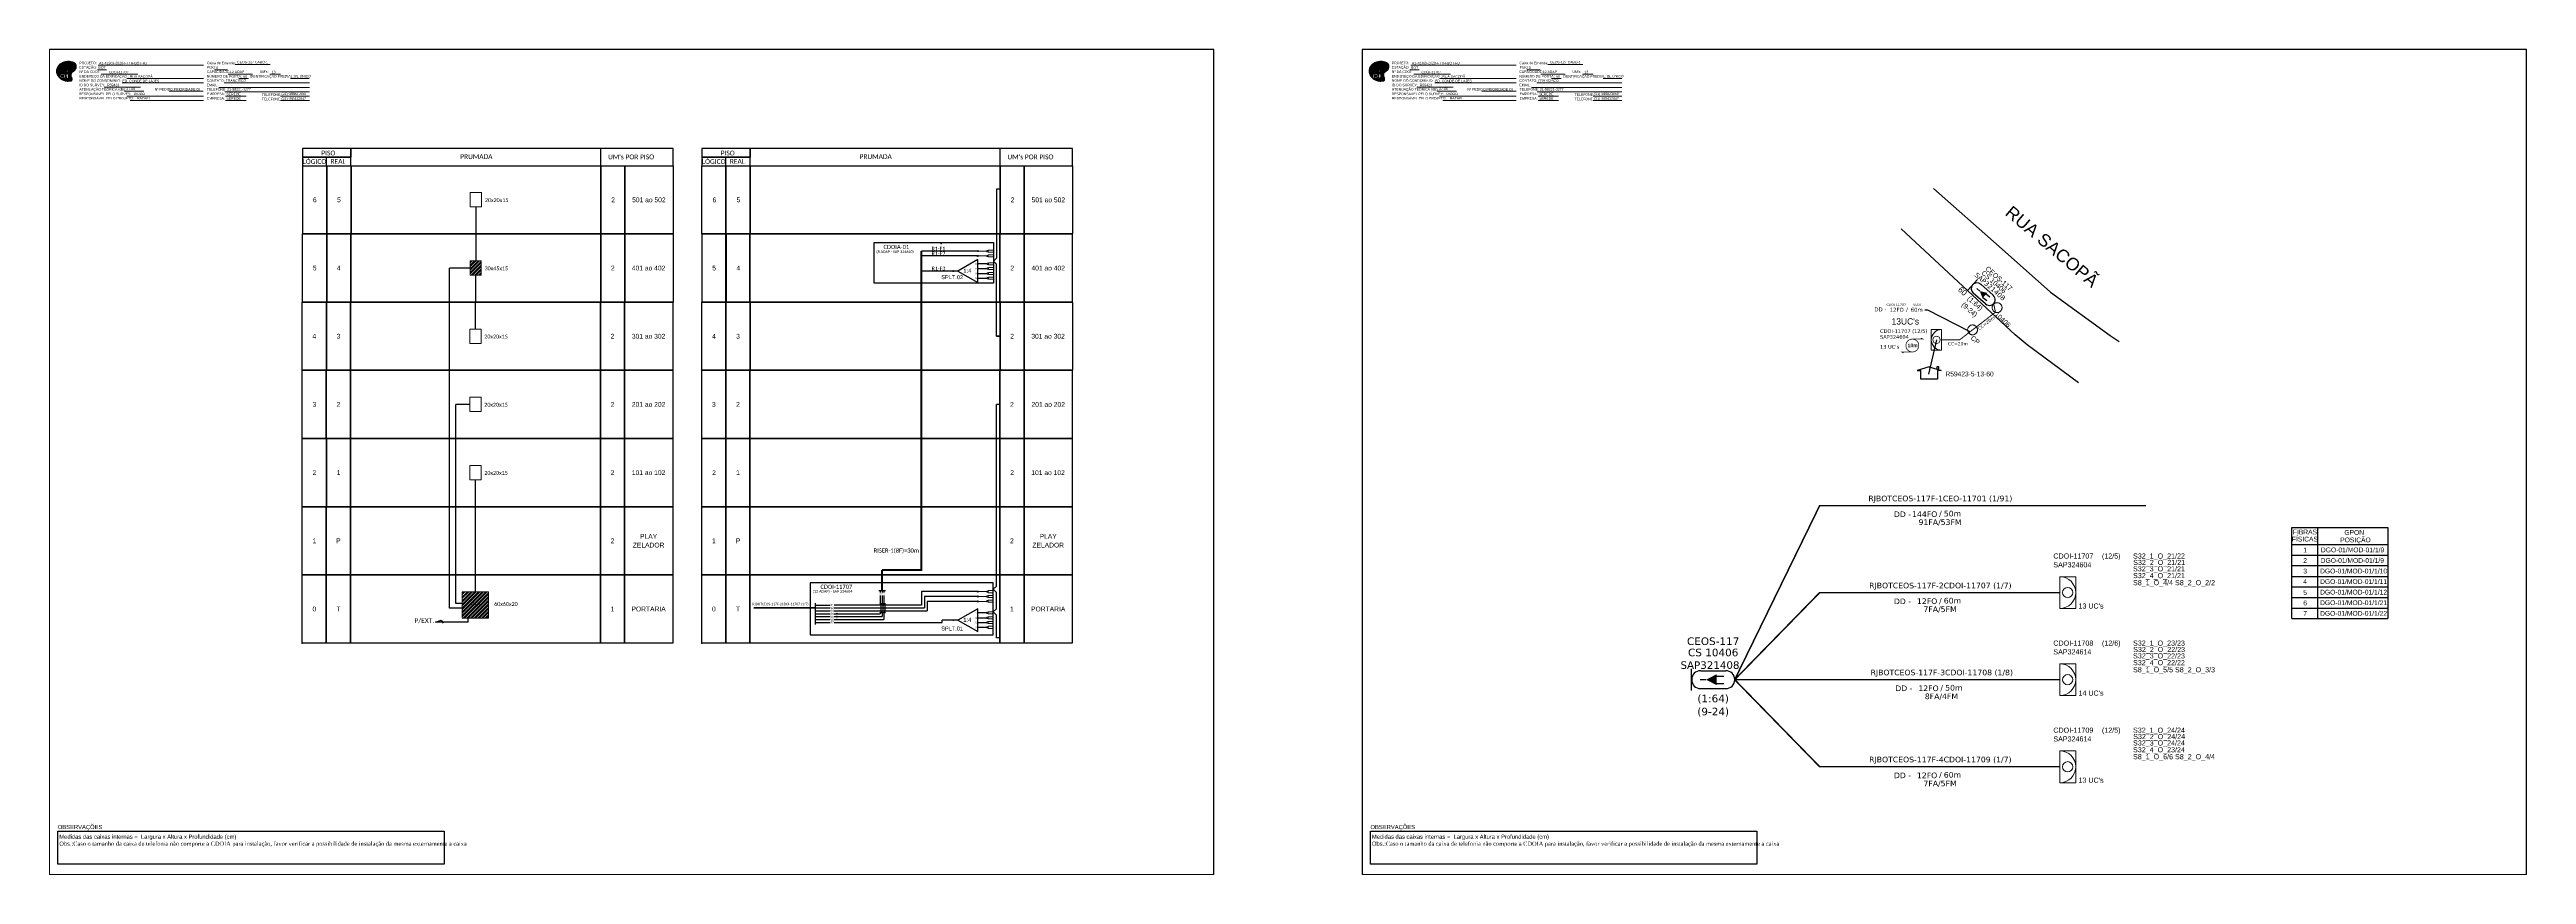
# Paper-space layout 'CDOI-11707' of a CAD drawing. Header units: inches. Extents: x -5.3 to 15, y 0.6 to 7.4.
# The model-space entities are those that its viewports show. They can reach past a viewport. Long polylines and large blocks are cut down to what shows.
import ezdxf
from ezdxf.enums import TextEntityAlignment as Align

# ---------------------------------------------------------------- set-up
doc = ezdxf.new("R2010")
doc.units = ezdxf.units.IN
doc.header["$MEASUREMENT"] = 0
doc.linetypes.add('PHANTOM2', pattern=[1.25, 0.625, -0.125, 0.125, -0.125, 0.125, -0.125])
for name, color, linetype in [('10.0-Cartográfico', 252, 'Continuous'), ('10.2-Nº Policía', 2, 'Continuous'), ('20.4-CEOS', 1, 'Continuous'), ('20.5-CABO EM DUTO', 1, 'Continuous'), ('20.8-Folga', 1, 'Continuous'), ('label_cabos', 7, 'Continuous'), ('Legenda', 1, 'Continuous'), ('SURVEYS', 7, 'Continuous'), ('SURVEYS_LEGENDAS', 7, 'Continuous')]:
    doc.layers.add(name, color=color, linetype=linetype)
for name, color, linetype, lineweight in [('10.1-Caixas Subterrâneas', 5, 'Continuous', 0), ("20.0-LEGENDA DOS CDO'S", 1, 'Continuous', 0), ('20.1-CDO_INTERIOR', 1, 'Continuous', 0), ('40.1-ETIQUETAS', 1, 'Continuous', 20)]:
    doc.layers.add(name, color=color, linetype=linetype, lineweight=lineweight)
doc.layers.add('EXTRA', color=50, linetype='Continuous', plot=False)
doc.layers.add("Número de UC's", color=130, linetype='Continuous', plot=False)
doc.styles.add('ARIAL', font='arial.ttf')
doc.styles.add('siredit', font='verdana.ttf')
doc.styles.add('Style-font000', font='font000.shx')
doc.styles.add('WMF-Calibri0', font='CALIBRI.TTF')
doc.dimstyles.new('CC', dxfattribs={"dimtxt": 1, "dimasz": 2, "dimexe": 0.18, "dimexo": 0.0625, "dimgap": 0.09, "dimtad": 0, "dimdec": 0, "dimrnd": 1, "dimzin": 0, "dimdsep": 46, "dimtxsty": 'siredit', "dimblk": 'NONE', "dimcen": 0, "dimse1": 1, "dimse2": 1, "dimsd1": 1, "dimsd2": 1, "dimclrt": 7, "dimadec": 0, "dimazin": 0, "dimtfac": 1, "dimtdec": 0, "dimtofl": 0, "dimtmove": 0, "dimatfit": 3, "dimfxl": 0, "dimtolj": 1, "dimtzin": 0, "dimarcsym": 0})

# ---------------------------------------------------------------- blocks, each defined once
blk = doc.blocks.new('A$C415C251F')
at = {"color": 3}
blk.add_point((0, 0), dxfattribs=at)
blk = doc.blocks.new('LEG_CDOIA8_C-SPLT_DIR')
at = {"color": 3}
blk.add_blockref('A$C415C251F', (0, 0), dxfattribs=at)
at = {"color": 1, "style": 'WMF-Calibri0', "flags": 4}
blk.add_attdef('CDO', (-26.8, -2.6), '', height=2, dxfattribs=at)
blk.add_attdef('MODELO', text='', height=1.5, dxfattribs=at).set_placement((-22.2, -4.5), align=Align.CENTER)
at = {"style": 'ARIAL', "flags": 4}
blk.add_attdef('SPLITAGEM', text='', height=1.5, dxfattribs=at).set_placement((-18.4, -12.6), align=Align.CENTER)
blk = doc.blocks.new('SPLT_1-4_SC-APC')
at = {"color": 1, "linetype": 'Continuous', "ltscale": 2.5}
for points in [[(-17, -7), (-19.3, -7)], [(-7.4, -1.5), (-17, -7), (-7.4, -12.4), (-7.4, -1.5)]]:
    blk.add_lwpolyline(points, dxfattribs=at)
at = {"color": 3, "linetype": 'Continuous', "ltscale": 2.5}
for points in [[(-3, -3.5), (-7.4, -3.5)], [(-7.4, -5.8), (-3, -5.8)], [(-7.4, -8.1), (-3, -8.1)], [(-7.4, -10.4), (-3, -10.4)]]:
    blk.add_lwpolyline(points, dxfattribs=at)
at = {"color": 3, "lineweight": 0}
for points in [[(-3, -3.2), (-2.4, -3.2), (-2.4, -3.8), (-3, -3.8)], [(-3, -5.5), (-2.4, -5.5), (-2.4, -6.1), (-3, -6.1)], [(-3, -7.8), (-2.4, -7.8), (-2.4, -8.4), (-3, -8.4)], [(-3, -10.1), (-2.4, -10.1), (-2.4, -10.7), (-3, -10.7)]]:
    blk.add_lwpolyline(points, close=True, dxfattribs=at)
for points in [[(-2.4, -3), (-2.4, -4)], [(-2.4, -3), (0, -3)], [(-2.4, -4), (0, -4)], [(-2.4, -5.3), (-2.4, -6.3)], [(-2.4, -5.3), (0, -5.3)], [(-2.4, -6.3), (0, -6.3)], [(-2.4, -7.6), (-2.4, -8.6)], [(-2.4, -7.6), (0, -7.6)], [(-2.4, -8.6), (0, -8.6)], [(-2.4, -9.9), (-2.4, -10.9)], [(-2.4, -9.9), (0, -9.9)], [(-2.4, -10.9), (0, -10.9)]]:
    blk.add_lwpolyline(points, dxfattribs=at)
at = {"color": 1, "style": 'ARIAL'}
for s, height, p in [('1:4', 2, (-14.4, -7.8)), ('S1', 0.75, (-8.7, -3.9)), ('S2', 0.75, (-8.7, -6.2)), ('S3', 0.75, (-8.7, -8.5)), ('S4', 0.75, (-8.7, -10.8))]:
    blk.add_text(s, height=height, dxfattribs=at).set_placement(p)
blk = doc.blocks.new('MHMZ')
at = {"linetype": 'PHANTOM2'}
blk.add_circle((0, 0), 0.0000101, dxfattribs=at)
blk = doc.blocks.new('CDO_INTERIOR1')
at = {"layer": '20.1-CDO_INTERIOR'}
for p, q in [((0, 0.167), (0, -0.167)), ((0.167, 0.167), (0, 0.167)), ((0, -0.167), (0.167, -0.167))]:
    blk.add_line(p, q, dxfattribs=at)
blk.add_lwpolyline([(0.167, 0.167), (0.167, -0.167)], dxfattribs=at)
blk.add_circle((0.084, 0), 0.0577, dxfattribs=at)
blk.add_arc((0.167, 0), 0.167, 89.9724, 269.9724, dxfattribs=at)
at = {"layer": '20.1-CDO_INTERIOR', "style": 'siredit'}
for tag, p in [('TIPO_CDO', (-0.788, 0.048)), ('CDO', (-0.788, 0.141)), ('Nº_UCs', (-0.788, -0.112))]:
    blk.add_attdef(tag, text='', height=0.0591, rotation=359.9724, dxfattribs=at).set_placement(p, align=Align.MIDDLE_LEFT)
at = {"layer": '20.1-CDO_INTERIOR', "style": 'siredit', "flags": 1}
for tag, height, p in [('ID', 0.0591, (-0.012, 0.287)), ('COORX', 0.0394, (0, 0)), ('COORY', 0.0394, (0, 0))]:
    blk.add_attdef(tag, text='', height=height, rotation=359.9724, dxfattribs=at).set_placement(p, align=Align.MIDDLE_LEFT)
blk = doc.blocks.new('A$C01EB38BF')
at = {"layer": '20.8-Folga', "color": 1, "const_width": 0.137}
for points in [[(2.23, 0.28), (0.03, 0.28), (0.47, 0.06)], [(2.23, 2.92), (4.42, 2.92), (3.98, 3.13)]]:
    blk.add_lwpolyline(points, dxfattribs=at)
at = {"layer": '20.8-Folga', "color": 1, "const_width": 0.146}
blk.add_lwpolyline([(2.23, 2.92, 1.000012), (2.23, 0.28, 0.999978)], format="xyb", close=True, dxfattribs=at)
at = {"layer": '20.5-CABO EM DUTO', "insert": (1.26, 1.99), "char_height": 0.75, "width": 12.9949, "attachment_point": 1}
blk.add_mtext('{\\fArial|b1|i0|c0|p34;10m}', dxfattribs=at)
blk = doc.blocks.new('_None')
blk = doc.blocks.new('A$C7D571CCD')
at = {"layer": 'EXTRA', "style": 'siredit'}
for tag, p in [('ID', (6.68, 1.72)), ('XX', (11.11, 1.72))]:
    blk.add_attdef(tag, text='', height=0.48, rotation=359.69, dxfattribs=at).set_placement(p, align=Align.MIDDLE_CENTER)
at = {"layer": 'Legenda', "color": 7, "style": 'siredit'}
for tag, p in [('TIPO_CABO', (3.39, 0.74)), ('CABO', (6.76, 0.7)), ('/', (8.88, 0.7)), ('METROS', (12.11, 0.7))]:
    blk.add_attdef(tag, text='', height=0.8, rotation=359.69, dxfattribs=at).set_placement(p, align=Align.MIDDLE_CENTER)
blk = doc.blocks.new('LVLV')
for p, q in [((0, 0.0000254), (-0.0000251, 0.000018)), ((-0.0000251, 0.000018), (-0.0000173, 0.000018)), ((-0.0000172, 0), (-0.0000172, 0.0000179)), ((0.0000172, 0), (-0.0000172, 0)), ((0, 0.0000254), (0.0000251, 0.000018)), ((0.0000169, 0.0000264), (0.0000195, 0.0000264)), ((0.0000169, 0.0000205), (0.0000169, 0.0000264)), ((0.0000251, 0.000018), (0.0000172, 0.000018)), ((0.0000172, 0.000018), (0.0000172, 0)), ((0.0000195, 0.0000264), (0.0000195, 0.0000198))]:
    blk.add_line(p, q)
blk = doc.blocks.new('OI')
h = blk.add_hatch(color=40)
edge = h.paths.add_edge_path()
edge.add_spline(control_points=[(4.4, -0.7), (3.9, -1), (3.3, -1.5), (2.8, -2.6), (2.9, -3.5), (3.1, -4.3), (3.3, -4.9), (3.4, -5.4), (3.4, -5.9), (3.2, -6.4), (2.5, -6.6), (1.7, -6.6), (0.6, -6.7), (-0.6, -6.4), (-1.6, -6.1), (-2.8, -5.6), (-3.9, -4.8), (-4.9, -3.7), (-5.3, -2.6), (-5.6, -1.9), (-5.8, -1), (-5.7, 0.5), (-5.1, 2), (-4.1, 3), (-3.3, 3.6), (-2.4, 4.2), (-1.4, 4.4), (-0.6, 4.7), (0.8, 4.9), (2.2, 5), (3.8, 4.6), (4.7, 4.2), (5.4, 3.7), (5.8, 3), (6, 2.2), (6, 1.5), (5.7, 0.6), (5.3, 0.1), (4.9, -0.4), (4.5, -0.6), (4.4, -0.7)], knot_values=[0, 0, 0, 0, 1.60434, 2.417191, 3.427595, 4.282808, 4.776746, 5.304182, 5.888771, 6.258406, 6.858137, 7.79129, 8.986195, 10.124242, 11.187857, 12.242908, 13.953784, 15.414161, 16.515391, 17.349188, 17.675853, 19.552021, 21.515531, 22.568638, 23.63245, 24.621084, 25.782718, 26.745347, 27.142653, 29.870543, 31.004649, 31.921532, 32.709589, 33.801391, 34.042471, 35.192333, 35.971461, 36.628871, 37.254359, 37.836911, 37.836911, 37.836911, 37.836911], degree=3, periodic=0)
h.paths.add_polyline_path([(1.1, -0.9, -1), (0, -0.9, -1)], flags=16)
edge = h.paths.add_edge_path(flags=16)
edge.add_ellipse((0.6, -3.6), major_axis=(-0.02, 1.71), ratio=0.361305, start_angle=0, end_angle=360)
h.paths.add_polyline_path([(-0.4, -3.6, -1), (-3.8, -3.6, -1)], flags=16)
edge = h.paths.add_edge_path(flags=0)
edge.add_ellipse((-2.1, -3.6), major_axis=(0, 0.885), ratio=0.758294, start_angle=0, end_angle=360)
at = {"color": 40}
for centre, radius in [((-2.1, -3.6), 1.72), ((0.5, -0.9), 0.587)]:
    blk.add_circle(centre, radius, dxfattribs=at)
blk.add_ellipse((-2.1, -3.6), major_axis=(0, 0.885), ratio=0.758294, start_param=-3.141592653589792, end_param=3.141592653589792, dxfattribs=at)
blk.add_ellipse((0.6, -3.6), major_axis=(-0.02, 1.71), ratio=0.361305, dxfattribs=at)
at = {"color": 40, "start_tangent": (-0.800898, -0.598801), "end_tangent": (-0.800898, -0.598801)}
blk.add_spline([(4.4, -0.7), (3.2, -1.8), (2.9, -2.5), (2.9, -3.5), (3.1, -4.4), (3.3, -4.8), (3.4, -5.4), (3.4, -6), (3.2, -6.3), (2.7, -6.5), (1.7, -6.6), (0.5, -6.6), (-0.6, -6.4), (-1.6, -6.1), (-2.6, -5.7), (-3.9, -4.7), (-4.9, -3.6), (-5.4, -2.6), (-5.6, -1.8), (-5.7, -1.5), (-5.6, 0.4), (-4.8, 2.2), (-4.1, 3), (-3.3, 3.6), (-2.4, 4.1), (-1.3, 4.5), (-0.4, 4.7), (0, 4.8), (2.7, 4.8), (3.8, 4.5), (4.7, 4.2), (5.3, 3.7), (5.9, 2.7), (5.9, 2.5), (5.9, 1.3), (5.7, 0.6), (5.3, 0.1), (4.8, -0.4), (4.4, -0.7)], degree=3, dxfattribs=at)

msp = doc.modelspace()

# ---------------------------------------------------------------- hatches: boundary and pattern name
h = msp.add_hatch()
h.set_pattern_fill('STEEL', color=1, scale=15, style=0)
h.set_pattern_definition([(45, (867.1463, 146.6915), (-1.325825, 1.325825), []), (45, (867.1463, 147.629), (-1.325825, 1.325825), [])])
h.paths.add_polyline_path([(1030.5, 208.6), (1049.5, 208.6), (1049.5, 189.6), (1030.5, 189.6)])
h.paths.add_polyline_path([(1036.2, 447), (1044.1, 447), (1044.1, 436.7), (1036.2, 436.7)])
h = msp.add_hatch(color=3)
h.dxf.hatch_style = 1
edge = h.paths.add_edge_path()
edge.add_arc((1401.9, 454), 0.385, 0, 360)
h = msp.add_hatch(color=3)
h.dxf.hatch_style = 1
edge = h.paths.add_edge_path()
edge.add_arc((1401.9, 450.5), 0.385, 0, 360)
h = msp.add_hatch(color=3)
h.dxf.hatch_style = 1
edge = h.paths.add_edge_path()
edge.add_arc((1384.1, 439.6), 0.385, 0, 360)
h = msp.add_hatch(color=3)
h.dxf.hatch_style = 1
edge = h.paths.add_edge_path()
edge.add_arc((1401.8, 208.8), 0.385, 0, 360)
h = msp.add_hatch(color=3)
h.dxf.hatch_style = 1
edge = h.paths.add_edge_path()
edge.add_arc((1401.8, 205.3), 0.385, 0, 360)
h = msp.add_hatch(color=3)
h.dxf.hatch_style = 1
edge = h.paths.add_edge_path()
edge.add_arc((1401.8, 201.8), 0.385, 0, 360)
h = msp.add_hatch(color=3)
h.dxf.hatch_style = 1
edge = h.paths.add_edge_path()
edge.add_arc((1300.3, 192.9), 0.308, 0, 360)
h = msp.add_hatch(color=3)
h.dxf.hatch_style = 1
edge = h.paths.add_edge_path()
edge.add_arc((1300.3, 192.9), 0.308, 0, 360)
h = msp.add_hatch(color=3)
h.dxf.hatch_style = 1
edge = h.paths.add_edge_path()
edge.add_arc((1300.3, 190.8), 0.308, 0, 360)
h = msp.add_hatch(color=3)
h.dxf.hatch_style = 1
edge = h.paths.add_edge_path()
edge.add_arc((1300.3, 190.8), 0.308, 0, 360)
h = msp.add_hatch(color=3)
h.dxf.hatch_style = 1
edge = h.paths.add_edge_path()
edge.add_arc((1300.3, 188.7), 0.308, 0, 360)
h = msp.add_hatch(color=3)
h.dxf.hatch_style = 1
edge = h.paths.add_edge_path()
edge.add_arc((1300.3, 188.7), 0.308, 0, 360)
h = msp.add_hatch(color=3)
h.dxf.hatch_style = 1
edge = h.paths.add_edge_path()
edge.add_arc((1384, 188.2), 0.29, 0, 360)

# ---------------------------------------------------------------- linework, layer by layer
at = {"color": 3}
for p, q in [((1417.8, 498.6), (1415.3, 498.6)), ((1415.3, 498.6), (1415.3, 449)), ((1415.3, 449), (1413, 446.7)), ((1413, 446.7), (1415.3, 444.5)), ((1021.3, 196.8), (1021.3, 441.8)), ((1036.2, 441.8), (1021.3, 441.8)), ((1415.3, 392.7), (1415.3, 444.5)), ((1415.3, 392.7), (1417.8, 392.7)), ((1417.8, 392.7), (1415.3, 392.7)), ((1030.5, 196.8), (1021.3, 196.8))]:
    msp.add_line(p, q, dxfattribs=at)
at = {"color": 1}
for p, q in [((1327.1, 430.8), (1327.1, 460.3)), ((1327.1, 460.3), (1413, 460.3)), ((1413, 460.3), (1413, 430.8)), ((1413, 430.8), (1327.1, 430.8)), ((1412.9, 215.1), (1281.1, 215.1)), ((1281.1, 215.1), (1281.1, 177.6)), ((1412.9, 177.6), (1412.9, 215.1)), ((1281.1, 177.6), (1412.9, 177.6))]:
    msp.add_line(p, q, dxfattribs=at)
at = {"color": 0}
for p, q in [((1025.9, 200.3), (1025.9, 343.6)), ((1036, 343.6), (1025.9, 343.6)), ((1040, 208.6), (1040, 289.3)), ((1040, 255.2), (1040, 274.5)), ((1030.5, 200.3), (1025.9, 200.3))]:
    msp.add_line(p, q, dxfattribs=at)
for p, q in [((2326.4, 254.9), (2395.5, 254.9)), ((2326.4, 189.4), (2326.4, 242.7)), ((2395.5, 242.7), (2395.5, 189.4))]:
    msp.add_line(p, q)
at = {"color": 5}
for p, q in [((1331.4, 206), (1331.4, 199.7)), ((1332.8, 206), (1332.8, 199.7)), ((1334.2, 206), (1334.2, 199.7)), ((1331.4, 194.1), (1331.4, 192.9)), ((1332.8, 194.1), (1332.8, 190.8)), ((1334.2, 194.1), (1334.2, 188.7))]:
    msp.add_line(p, q, dxfattribs=at)
for points in [[(733.2, 5.1), (1571.8, 5.1), (1571.8, 599.1), (733.2, 599.1), (733.2, 5.1)], [(1656.9, 5.1), (2495.4, 5.1), (2495.4, 599.1), (1656.9, 599.1), (1656.9, 5.1)], [(932.8, 515.5), (932.8, 521.7)], [(950.2, 515.5), (1182.3, 515.5), (1182.3, 527.8), (950.2, 527.8), (950.2, 527.8), (950.2, 521.7)], [(1130.2, 515.5), (1130.2, 527.8)], [(1220.4, 515.5), (1220.4, 521.7)], [(1237.8, 515.5), (1469.9, 515.5), (1469.9, 527.8), (1237.8, 527.8), (1237.8, 527.8), (1237.8, 521.7)], [(1417.8, 515.5), (1417.8, 527.8)], [(1040.3, 485.8), (1040.2, 447)], [(1040, 397.9), (1040.2, 436.7)], [(2326.4, 242.7), (2326.4, 254.9)], [(2345, 254.9), (2345, 189.4)], [(2395.5, 254.9), (2395.5, 242.7)], [(2326.4, 242.7), (2395.5, 242.7)], [(2326.4, 235.1), (2395.5, 235.1)], [(2326.4, 227.5), (2395.5, 227.5)], [(2326.4, 219.8), (2395.5, 219.8)], [(1401.8, 201.8), (1365.4, 201.8)], [(1365.4, 201.8), (1365.4, 195)], [(2326.4, 212.2), (2395.5, 212.2)], [(2326.4, 204.6), (2395.5, 204.6)], [(2326.4, 197), (2395.5, 197)], [(1285, 195), (1295.2, 195)], [(1298.3, 195), (1300.6, 195)], [(1300.3, 195), (1365.4, 195)], [(2326.4, 189.4), (2395.5, 189.4)]]:
    msp.add_lwpolyline(points)
at = {"color": 7, "lineweight": 0}
for points in [[(767.7, 584.6), (774.2, 584.6)], [(768.2, 587.9), (844.2, 587.9)], [(770.4, 581.5), (796.9, 581.5)], [(772.7, 572.1), (798.7, 572.1)], [(785.5, 575.2), (844.2, 575.2)], [(788.9, 578.3), (844.2, 578.3)], [(852, 584.6), (861.5, 584.6)], [(855.1, 571.9), (920.4, 571.9)], [(859.1, 575.2), (920.4, 575.2)], [(862, 581.5), (879.4, 581.5)], [(867, 588.4), (892.2, 588.4)], [(869.6, 578.3), (876.6, 578.3)], [(892, 581.5), (899.6, 581.5)], [(906.8, 578.3), (920.3, 578.3)], [(1691.3, 584.6), (1697.9, 584.6)], [(1691.9, 587.9), (1767.8, 587.9)], [(1694, 581.5), (1720.6, 581.5)], [(1696.3, 572.1), (1722.4, 572.1)], [(1709.2, 575.2), (1767.8, 575.2)], [(1712.6, 578.3), (1767.8, 578.3)], [(1775.6, 584.6), (1785.1, 584.6)], [(1778.8, 571.9), (1844, 571.9)], [(1782.8, 575.2), (1844, 575.2)], [(1785.7, 581.5), (1803, 581.5)], [(1790.7, 588.4), (1815.8, 588.4)], [(1793.3, 578.3), (1800.2, 578.3)], [(1815.6, 581.5), (1823.3, 581.5)], [(1830.4, 578.3), (1844, 578.3)], [(787.2, 569.2), (801.2, 569.2)], [(788.9, 565.6), (844.2, 565.6)], [(791.4, 562.4), (844.2, 562.4)], [(819.5, 569.2), (844, 569.2)], [(859.4, 568.7), (920.4, 568.7)], [(860, 565.6), (874.8, 565.6)], [(860, 562.4), (874.8, 562.4)], [(899.6, 565.6), (920.4, 565.6)], [(899.6, 562.4), (920.4, 562.4)], [(1710.9, 569.2), (1724.8, 569.2)], [(1712.6, 565.6), (1767.8, 565.6)], [(1715.1, 562.4), (1767.8, 562.4)], [(1743.2, 569.2), (1767.7, 569.2)], [(1783, 568.7), (1844, 568.7)], [(1783.6, 565.6), (1798.4, 565.6)], [(1783.6, 562.4), (1798.4, 562.4)], [(1823.3, 565.6), (1844, 565.6)], [(1823.3, 562.4), (1844, 562.4)]]:
    msp.add_lwpolyline(points, dxfattribs=at)
for points in [[(915.4, 521.7), (950.2, 521.7), (950.2, 527.8), (915.4, 527.8)], [(915.4, 515.5), (950.2, 515.5), (950.2, 521.7), (915.4, 521.7)], [(1203.1, 521.7), (1237.8, 521.7), (1237.8, 527.8), (1203.1, 527.8)], [(1203.1, 515.5), (1237.8, 515.5), (1237.8, 521.7), (1203.1, 521.7)], [(915.7, 515.5), (933, 515.5), (933, 466.4), (915.7, 466.4)], [(933, 515.5), (950.4, 515.5), (950.4, 466.4), (933, 466.4)], [(950.4, 515.5), (1130.4, 515.5), (1130.4, 466.4), (950.4, 466.4)], [(1130.4, 515.5), (1147.7, 515.5), (1147.7, 466.4), (1130.4, 466.4)], [(1147.7, 515.5), (1182.5, 515.5), (1182.5, 466.4), (1147.7, 466.4)], [(1203.1, 515.5), (1220.4, 515.5), (1220.4, 466.4), (1203.1, 466.4)], [(1220.4, 515.5), (1237.8, 515.5), (1237.8, 466.4), (1220.4, 466.4)], [(1237.8, 515.5), (1417.8, 515.5), (1417.8, 466.4), (1237.8, 466.4)], [(1417.8, 515.5), (1435.1, 515.5), (1435.1, 466.4), (1417.8, 466.4)], [(1435.1, 515.5), (1469.9, 515.5), (1469.9, 466.4), (1435.1, 466.4)], [(915.5, 466.4), (932.9, 466.4), (932.9, 417.3), (915.5, 417.3)], [(932.9, 466.4), (950.2, 466.4), (950.2, 417.3), (932.9, 417.3)], [(950.2, 466.4), (1130.2, 466.4), (1130.2, 417.3), (950.2, 417.3)], [(1130.2, 466.4), (1147.6, 466.4), (1147.6, 417.3), (1130.2, 417.3)], [(1147.6, 466.4), (1182.3, 466.4), (1182.3, 417.3), (1147.6, 417.3)], [(1203.2, 466.4), (1220.6, 466.4), (1220.6, 417.3), (1203.2, 417.3)], [(1220.4, 466.4), (1237.7, 466.4), (1237.7, 417.3), (1220.4, 417.3)], [(1237.7, 466.4), (1417.7, 466.4), (1417.7, 417.3), (1237.7, 417.3)], [(1417.7, 466.4), (1435.1, 466.4), (1435.1, 417.3), (1417.7, 417.3)], [(1435.1, 466.4), (1469.8, 466.4), (1469.8, 417.3), (1435.1, 417.3)], [(915.3, 417.3), (932.7, 417.3), (932.7, 368.2), (915.3, 368.2)], [(932.7, 417.3), (950.1, 417.3), (950.1, 368.2), (932.7, 368.2)], [(950.1, 417.3), (1130.1, 417.3), (1130.1, 368.2), (950.1, 368.2)], [(1130.1, 417.3), (1147.4, 417.3), (1147.4, 368.2), (1130.1, 368.2)], [(1147.4, 417.3), (1182.1, 417.3), (1182.1, 368.2), (1147.4, 368.2)], [(1203.1, 417.3), (1220.4, 417.3), (1220.4, 368.2), (1203.1, 368.2)], [(1220.4, 417.3), (1237.8, 417.3), (1237.8, 368.2), (1220.4, 368.2)], [(1237.8, 417.3), (1417.8, 417.3), (1417.8, 368.2), (1237.8, 368.2)], [(1417.8, 417.3), (1435.1, 417.3), (1435.1, 368.2), (1417.8, 368.2)], [(1435.1, 417.3), (1469.9, 417.3), (1469.9, 368.2), (1435.1, 368.2)], [(915.3, 368.2), (932.6, 368.2), (932.6, 319), (915.3, 319)], [(932.6, 368.2), (950, 368.2), (950, 319), (932.6, 319)], [(950, 368.2), (1130, 368.2), (1130, 319), (950, 319)], [(1130, 368.2), (1147.4, 368.2), (1147.4, 319), (1130, 319)], [(1147.4, 368.2), (1182.1, 368.2), (1182.1, 319), (1147.4, 319)], [(1203, 368.2), (1220.4, 368.2), (1220.4, 319), (1203, 319)], [(1220.4, 368.2), (1237.7, 368.2), (1237.7, 319), (1220.4, 319)], [(1237.7, 368.2), (1417.7, 368.2), (1417.7, 319), (1237.7, 319)], [(1417.7, 368.2), (1435.1, 368.2), (1435.1, 319), (1417.7, 319)], [(1435.1, 368.2), (1469.8, 368.2), (1469.8, 319), (1435.1, 319)], [(915.3, 319), (932.7, 319), (932.7, 269.9), (915.3, 269.9)], [(932.7, 319), (950.1, 319), (950.1, 269.9), (932.7, 269.9)], [(950.1, 319), (1130.1, 319), (1130.1, 269.9), (950.1, 269.9)], [(1130.1, 319), (1147.4, 319), (1147.4, 269.9), (1130.1, 269.9)], [(1147.4, 319), (1182.1, 319), (1182.1, 269.9), (1147.4, 269.9)], [(1203.1, 319), (1220.4, 319), (1220.4, 269.9), (1203.1, 269.9)], [(1220.4, 319), (1237.7, 319), (1237.7, 269.9), (1220.4, 269.9)], [(1237.7, 319), (1417.7, 319), (1417.7, 269.9), (1237.7, 269.9)], [(1417.7, 319), (1435.1, 319), (1435.1, 269.9), (1417.7, 269.9)], [(1435.1, 319), (1469.8, 319), (1469.8, 269.9), (1435.1, 269.9)], [(915.3, 269.9), (932.6, 269.9), (932.6, 220.8), (915.3, 220.8)], [(932.6, 269.9), (950, 269.9), (950, 220.8), (932.6, 220.8)], [(950, 269.9), (1130, 269.9), (1130, 220.8), (950, 220.8)], [(1130, 269.9), (1147.4, 269.9), (1147.4, 220.8), (1130, 220.8)], [(1147.4, 269.9), (1182.1, 269.9), (1182.1, 220.8), (1147.4, 220.8)], [(1203, 269.9), (1220.4, 269.9), (1220.4, 220.8), (1203, 220.8)], [(1220.4, 269.9), (1237.7, 269.9), (1237.7, 220.8), (1220.4, 220.8)], [(1237.7, 269.9), (1417.7, 269.9), (1417.7, 220.8), (1237.7, 220.8)], [(1417.7, 269.9), (1435.1, 269.9), (1435.1, 220.8), (1417.7, 220.8)], [(1435.1, 269.9), (1469.8, 269.9), (1469.8, 220.8), (1435.1, 220.8)], [(915.3, 220.8), (932.6, 220.8), (932.6, 171.7), (915.3, 171.7)], [(932.6, 220.8), (950, 220.8), (950, 171.7), (932.6, 171.7)], [(950, 220.8), (1130, 220.8), (1130, 171.7), (950, 171.7)], [(1130, 220.8), (1147.4, 220.8), (1147.4, 171.7), (1130, 171.7)], [(1147.4, 220.8), (1182.1, 220.8), (1182.1, 171.7), (1147.4, 171.7)], [(1203, 220.8), (1220.4, 220.8), (1220.4, 171.7), (1203, 171.7)], [(1220.4, 220.8), (1237.7, 220.8), (1237.7, 171.7), (1220.4, 171.7)], [(1237.7, 220.8), (1417.7, 220.8), (1417.7, 171.7), (1237.7, 171.7)], [(1417.7, 220.8), (1435.1, 220.8), (1435.1, 171.7), (1417.7, 171.7)], [(1435.1, 220.8), (1469.8, 220.8), (1469.8, 171.7), (1435.1, 171.7)]]:
    msp.add_lwpolyline(points, close=True)
at = {"color": 0, "lineweight": 0}
for points in [[(1036.3, 496.1), (1044.3, 496.1), (1044.3, 485.8), (1036.3, 485.8)], [(1036, 397.9), (1044, 397.9), (1044, 387.5), (1036, 387.5)], [(1036, 348.8), (1044, 348.8), (1044, 338.4), (1036, 338.4)], [(1036, 299.7), (1044, 299.7), (1044, 289.3), (1036, 289.3)]]:
    msp.add_lwpolyline(points, close=True, dxfattribs=at)
at = {"color": 1, "lineweight": 0}
for points in [[(1036.2, 447), (1044.1, 447), (1044.1, 436.7), (1036.2, 436.7)], [(1030.5, 208.6), (1049.5, 208.6), (1049.5, 189.6), (1030.5, 189.6)]]:
    msp.add_lwpolyline(points, close=True, dxfattribs=at)
at = {"color": 5, "const_width": 1.5}
for points in [[(1361.2, 454), (1361.2, 224.3), (1332.8, 224.3)], [(1332.8, 209.5), (1332.8, 224.3)]]:
    msp.add_lwpolyline(points, dxfattribs=at)
at = {"color": 5}
for points in [[(1401.9, 454), (1361.2, 454)], [(1401.9, 450.5), (1361.2, 450.5)], [(1384.1, 439.6), (1361.2, 439.6)], [(1330.5, 209.5), (1335.3, 209.5)], [(1331.4, 209.5), (1331.4, 208.1)], [(1331.4, 199.7), (1332, 200.6), (1332, 193.3), (1331.4, 194.1)], [(1332.8, 209.5), (1332.8, 208.1)], [(1332.8, 199.7), (1333.4, 200.6), (1333.4, 193.3), (1332.8, 194.1)], [(1334.2, 209.5), (1334.2, 208.1)], [(1334.2, 199.7), (1334.8, 200.6), (1334.8, 193.3), (1334.2, 194.1)], [(1300, 188.7), (1334.2, 188.7)], [(1300.3, 192.9), (1331.4, 192.9)], [(1300.6, 190.8), (1332.8, 190.8)]]:
    msp.add_lwpolyline(points, dxfattribs=at)
at = {"color": 3, "lineweight": 0}
for points in [[(1401.9, 454), (1408.4, 454)], [(1401.9, 450.5), (1408.4, 450.5)], [(1409.3, 454.7), (1409.3, 453.2)], [(1409.3, 454.7), (1412.9, 454.7)], [(1409.3, 453.2), (1412.9, 453.2)], [(1409.3, 451.2), (1409.3, 449.8)], [(1409.3, 451.2), (1412.9, 451.2)], [(1409.3, 449.8), (1412.9, 449.8)], [(1401.8, 208.8), (1408.4, 208.8)], [(1401.8, 205.3), (1408.4, 205.3)], [(1401.8, 201.8), (1408.4, 201.8)], [(1409.3, 209.5), (1412.9, 209.5)], [(1409.3, 209.5), (1409.3, 208)], [(1409.3, 208), (1412.9, 208)], [(1409.3, 206), (1412.9, 206)], [(1409.3, 206), (1409.3, 204.6)], [(1409.3, 204.6), (1412.9, 204.6)], [(1409.3, 202.6), (1409.3, 201.1)], [(1409.3, 202.6), (1412.9, 202.6)], [(1409.3, 201.1), (1412.9, 201.1)]]:
    msp.add_lwpolyline(points, dxfattribs=at)
for points in [[(1408.4, 454.4), (1409.3, 454.4), (1409.3, 453.5), (1408.4, 453.5)], [(1408.4, 450.9), (1409.3, 450.9), (1409.3, 450.1), (1408.4, 450.1)], [(1408.4, 209.2), (1409.3, 209.2), (1409.3, 208.3), (1408.4, 208.3)], [(1408.4, 205.7), (1409.3, 205.7), (1409.3, 204.9), (1408.4, 204.9)], [(1408.4, 202.3), (1409.3, 202.3), (1409.3, 201.4), (1408.4, 201.4)]]:
    msp.add_lwpolyline(points, close=True, dxfattribs=at)
at = {"color": 4}
msp.add_lwpolyline([(2070.5, 390.1), (2064.8, 365.4)], dxfattribs=at)
at = {"color": 3}
for points in [[(1415.3, 215.6), (1415.3, 343.6)], [(1417.7, 343.6), (1415.3, 343.6)], [(1415.3, 205.5), (1415.3, 208.2), (1412.9, 210.5), (1415.3, 212.8), (1415.3, 215.6)], [(1285, 199.1), (1295.2, 199.1), (1295.2, 199.1)], [(1300.6, 199.1), (1298.3, 199.1)], [(1361.2, 199.1), (1300.3, 199.1)], [(1401.8, 208.8), (1361.2, 208.8)], [(1361.2, 208.8), (1361.2, 199.1)], [(1415.3, 189.2), (1415.3, 191.9), (1412.9, 194.2), (1415.3, 196.4), (1415.3, 205.5)], [(1417.7, 175.6), (1415.3, 175.6), (1415.3, 189.2)]]:
    msp.add_lwpolyline(points, dxfattribs=at)
at = {"color": 1, "const_width": 1.2}
msp.add_lwpolyline([(1240.4, 197.1), (1285, 197.1)], dxfattribs=at)
at = {"color": 1}
for points in [[(1285, 185.1), (1285, 200.5)], [(1285, 190.8), (1295.2, 190.8)], [(1298.3, 190.8), (1300.6, 190.8)]]:
    msp.add_lwpolyline(points, dxfattribs=at)
at = {"color": 2}
for points in [[(1285, 197.1), (1295.2, 197.1)], [(1298.3, 197.1), (1300.6, 197.1)], [(1300.3, 197.1), (1363.3, 197.1)], [(1401.8, 205.3), (1363.3, 205.3)], [(1363.3, 205.3), (1363.3, 197.1)]]:
    msp.add_lwpolyline(points, dxfattribs=at)
at = {"color": 0}
for points in [[(1034.6, 189.6), (1034.6, 186.8), (1011.3, 186.8), (1015.2, 188.2), (1016.7, 186.1)], [(733.2, 5.1), (1571.8, 5.1)], [(1656.9, 5.1), (2495.4, 5.1)]]:
    msp.add_lwpolyline(points, dxfattribs=at)
at = {"color": 150}
for points in [[(1285, 192.9), (1295.2, 192.9)], [(1298.3, 192.9), (1300.6, 192.9)]]:
    msp.add_lwpolyline(points, dxfattribs=at)
at = {"color": 214}
for points in [[(1285, 188.7), (1295.2, 188.7)], [(1298.3, 188.7), (1300.3, 188.7)]]:
    msp.add_lwpolyline(points, dxfattribs=at)
at = {"color": 44}
for points in [[(1285, 186.6), (1295.2, 186.6)], [(1298.3, 186.6), (1299.6, 186.6)], [(1299.6, 186.6), (1376.1, 186.6)], [(1382, 188.2), (1376.1, 188.2)], [(1376.1, 186.6), (1376.1, 188.2)], [(1383.7, 188.2), (1383.7, 188.2), (1382, 188.2)]]:
    msp.add_lwpolyline(points, dxfattribs=at)
at = {"color": 0}
for points in [[(739.2, 36.2), (1017.5, 36.2), (1017.5, 12.5), (739.2, 12.5)], [(1662.9, 36.2), (1941.1, 36.2), (1941.1, 12.5), (1662.9, 12.5)]]:
    msp.add_lwpolyline(points, close=True, dxfattribs=at)
at = {"color": 3}
for centre, radius in [((1401.9, 454), 0.385), ((1401.9, 450.5), 0.385), ((1384.1, 439.6), 0.385), ((1401.8, 208.8), 0.385), ((1401.8, 205.3), 0.385), ((1401.8, 201.8), 0.385), ((1300.3, 192.9), 0.308), ((1300.3, 192.9), 0.308), ((1300.3, 190.8), 0.308), ((1300.3, 190.8), 0.308), ((1300.3, 188.7), 0.308), ((1300.3, 188.7), 0.308), ((1384, 188.2), 0.29)]:
    msp.add_circle(centre, radius, dxfattribs=at)
for p in [(915.7, 466.4), (1203.4, 466.4), (915.5, 417.3), (1203.2, 417.3), (915.3, 368.2), (1203.1, 368.2), (915.3, 319), (1203, 319), (915.3, 269.9), (1203.1, 269.9), (915.3, 220.8), (1203, 220.8), (915.3, 171.7), (1203, 171.7)]:
    msp.add_point(p)
at = {"layer": '10.0-Cartográfico'}
for points in [[(2068.4, 499.1), (2115.7, 457.4), (2152.7, 424.4), (2195.7, 393.3), (2202.2, 388.9)], [(2172.8, 359.1), (2135.8, 386.5), (2127.3, 393.6), (2045.2, 470)]]:
    msp.add_lwpolyline(points, dxfattribs=at)
at = {"layer": '20.1-CDO_INTERIOR', "color": 1, "lineweight": 18}
msp.add_lwpolyline([(2170.8, 196.6), (2170.8, 219.5), (2159.3, 219.5), (2159.3, 196.6)], close=True, dxfattribs=at)
at = {"layer": '20.1-CDO_INTERIOR', "color": 0, "lineweight": 18}
for points in [[(2170.8, 133.9), (2170.8, 156.8), (2159.3, 156.8), (2159.3, 133.9)], [(2170.8, 71.2), (2170.8, 94.2), (2159.3, 94.2), (2159.3, 71.2)]]:
    msp.add_lwpolyline(points, close=True, dxfattribs=at)
at = {"layer": '20.1-CDO_INTERIOR', "color": 1, "lineweight": 18}
msp.add_circle((2165, 208.1), 3.67, dxfattribs=at)
at = {"layer": '20.1-CDO_INTERIOR', "color": 0, "lineweight": 18}
for centre in [(2165, 145.4), (2165, 82.7)]:
    msp.add_circle(centre, 3.67, dxfattribs=at)
at = {"layer": '20.1-CDO_INTERIOR', "color": 1, "lineweight": 18}
msp.add_arc((2159.3, 208.1), 11.5, 270, 90, dxfattribs=at)
at = {"layer": '20.1-CDO_INTERIOR', "color": 0, "lineweight": 18}
for centre in [(2159.3, 145.4), (2159.3, 82.7)]:
    msp.add_arc(centre, 11.5, 270, 90, dxfattribs=at)
at = {"layer": '20.4-CEOS', "color": 5}
for p, q in [((2102.5, 430.1), (2111.3, 422.3)), ((2105.8, 416), (2097, 423.8)), ((1900.7, 151.8), (1918.8, 151.8)), ((1918.8, 138.9), (1900.7, 138.9))]:
    msp.add_line(p, q, dxfattribs=at)
for points in [[(2093.2, 425.9), (2100, 433.5)], [(2101.7, 425.2), (2099.6, 427.1)], [(2104, 420.7), (2106.7, 418.4)], [(2106.3, 423.3), (2109, 421)], [(1894.2, 137.6), (1894.2, 153.2)], [(1904.7, 145.4), (1900.4, 145.4)], [(1911.9, 147.9), (1917.4, 147.9)], [(1911.9, 142.6), (1917.4, 142.6)]]:
    msp.add_lwpolyline(points, dxfattribs=at)
for points in [[(2101.7, 425.2, 0, 5.18, 0), (2105.4, 422, 5.18, 5.18, 0)], [(1904.7, 145.4, 0, 7.98, 0), (1912.2, 145.4, 7.98, 7.98, 0)]]:
    msp.add_lwpolyline(points, format="xyseb", dxfattribs=at)
for centre, radius, start, end in [((2099.7, 426.9), 4.2, 48.4519, 228.4519), ((2108.6, 419.1), 4.2, 228.4519, 48.4519), ((1900.7, 145.4), 6.46, 90, 270), ((1918.8, 145.4), 6.46, 270, 90)]:
    msp.add_arc(centre, radius, start, end, dxfattribs=at)
at = {"layer": '20.5-CABO EM DUTO', "linetype": 'ByBlock', "const_width": 0.702}
msp.add_lwpolyline([(2111.7, 416.3), (2113, 410), (2087.2, 390.1), (2074.2, 390.1)], dxfattribs=at)
at = {"layer": '20.5-CABO EM DUTO', "color": 0, "linetype": 'ByBlock'}
for points in [[(2221.4, 270.7, 1.08, 1.08, 0), (1986.4, 270.7, 1.08, 1.08, 0), (1986.4, 270.7, 1.08, 1.08, 0), (1925.2, 145.4, 0, 0, 0)], [(2159.3, 82.7, 1.08, 1.08, 0), (1986.4, 82.7, 1.08, 1.08, 0), (1925.2, 145.4, 0, 0, 0)]]:
    msp.add_lwpolyline(points, format="xyseb", dxfattribs=at)
at = {"layer": '20.5-CABO EM DUTO', "color": 1, "linetype": 'ByBlock', "const_width": 1.08}
msp.add_lwpolyline([(2159.3, 208.1), (1986.4, 208.1), (1925.2, 145.4)], dxfattribs=at)
at = {"layer": '20.5-CABO EM DUTO', "color": 0, "linetype": 'ByBlock', "const_width": 1.08}
msp.add_lwpolyline([(1925.2, 145.4), (2159.3, 145.4)], dxfattribs=at)

# ---------------------------------------------------------------- block references
at = {"color": 7, "xscale": 1.213923925195771, "yscale": 1.213923925533891, "zscale": 1.213923925163967, "rotation": 0.1532895858424417}
for p in [(745.3, 584.5), (1668.9, 584.5)]:
    msp.add_blockref('OI', p, dxfattribs=at)
at = {"color": 3}
ref = msp.add_blockref('LEG_CDOIA8_C-SPLT_DIR', (1375.5, 459.4), dxfattribs=dict(at, xscale=1.5, yscale=1.5, zscale=1.5))
ref.add_attrib('CDO', 'CDOIA-01', (1333.9, 455.5), dxfattribs={"color": 1, "height": 3, "style": 'WMF-Calibri0'})
ref.add_attrib('MODELO', '(8 ADAP - SAP 324610)', dxfattribs={"color": 1, "height": 1.875, "style": 'WMF-Calibri0'}).set_placement((1342.2, 452.6), align=Align.CENTER)
at = {"color": 3, "xscale": 1.5, "yscale": 1.5, "zscale": 1.5}
for p in [(1413, 450.1), (1412.9, 198.7)]:
    msp.add_blockref('SPLT_1-4_SC-APC', p, dxfattribs=at)
at = {"layer": '10.0-Cartográfico'}
ref = msp.add_blockref('A$C7D571CCD', (2018.2, 409.4), dxfattribs=dict(at, xscale=3.51, yscale=3.51, zscale=3.51))
ref.add_attrib('ID', 'CDOI-11707', dxfattribs={"layer": 'EXTRA', "height": 1.68, "rotation": 359.69, "style": 'siredit'}).set_placement((2041.6, 415.4), align=Align.MIDDLE_CENTER)
ref.add_attrib('CABO', '12FO', dxfattribs={"layer": 'Legenda', "color": 7, "height": 2.81, "rotation": 359.69, "style": 'siredit'}).set_placement((2041.9, 411.8), align=Align.MIDDLE_CENTER)
ref.add_attrib('METROS', '60m', dxfattribs={"layer": 'Legenda', "color": 7, "height": 2.81, "rotation": 359.69, "style": 'siredit'}).set_placement((2056.3, 411.8), align=Align.MIDDLE_CENTER)
ref.add_attrib('XX', 'SUBT.', dxfattribs={"layer": 'EXTRA', "height": 1.68, "rotation": 359.69, "style": 'siredit'}).set_placement((2057.1, 415.4), align=Align.MIDDLE_CENTER)
ref.add_attrib('/', '/', dxfattribs={"layer": 'Legenda', "color": 7, "height": 2.81, "rotation": 359.69, "style": 'siredit'}).set_placement((2049.3, 411.8), align=Align.MIDDLE_CENTER)
ref.add_attrib('TIPO_CABO', 'DD -', dxfattribs={"layer": 'Legenda', "color": 7, "height": 2.81, "rotation": 359.69, "style": 'siredit'}).set_placement((2030.1, 412), align=Align.MIDDLE_CENTER)
at = {"layer": '10.1-Caixas Subterrâneas', "xscale": 351000, "yscale": 351000, "zscale": 351000}
for p in [(2114.2, 413.3), (2096.5, 397.3)]:
    msp.add_blockref('MHMZ', p, dxfattribs=at)
at = {"layer": '20.1-CDO_INTERIOR'}
ref = msp.add_blockref('CDO_INTERIOR1', (2066.8, 390.1), dxfattribs=dict(at, xscale=44.57700000065379, yscale=44.57699999738485, zscale=44.57700000065378))
ref.add_attrib('Nº_UCs', "13 UC's", dxfattribs={"height": 2.63, "rotation": 359.9724, "style": 'siredit'}).set_placement((2029.9, 385.1), align=Align.MIDDLE_LEFT)
ref.add_attrib('CDO', 'CDOI-11707 (12/5)', dxfattribs={"height": 2.632, "rotation": 359.9724, "style": 'siredit'}).set_placement((2029.9, 396.4), align=Align.MIDDLE_LEFT)
ref.add_attrib('TIPO_CDO', 'SAP324604', dxfattribs={"height": 2.63, "rotation": 359.9724, "style": 'siredit'}).set_placement((2029.9, 392.2), align=Align.MIDDLE_LEFT)
at = {"layer": '20.8-Folga', "xscale": 3.51, "yscale": 3.51, "zscale": 3.51}
msp.add_blockref('A$C01EB38BF', (2045.3, 380.4), dxfattribs=at)
at = {"layer": 'SURVEYS', "color": 0, "xscale": 345415.7030545343, "yscale": 345415.7030545367, "zscale": 345415.703054534}
msp.add_blockref('LVLV', (2065.3, 361.9), dxfattribs=at)

# ---------------------------------------------------------------- texts
at = {"color": 7, "lineweight": 0, "style": 'ARIAL'}
for s, height, p in [('PROJETO:', 1.79, (754.7, 588.6)), ('Caixa de Emenda:', 1.793, (846.6, 588.6)), ('PROJETO:', 1.79, (1678.3, 588.6)), ('Caixa de Emenda:', 1.793, (1770.2, 588.6)), ('ATENUAÇÃO TEÓRICA (dB):', 1.793, (754.7, 569.6)), ('ESTAÇÃO:', 1.79, (754.7, 585.4)), ('Nº DA CDOI:', 1.793, (754.7, 582.3)), ('ENDEREÇO DA EDIFICAÇÃO :', 1.793, (754.7, 579)), ('NOME DO CONDOMÍNIO:', 1.793, (754.7, 575.9)), ('ID DO SURVEY:', 1.793, (754.7, 572.7)), ('Nº PEDIDO:PRIORIDADE OI', 1.793, (809, 569.6)), ('CAPACIDADE:', 1.793, (846.5, 582.3)), ('CONTATO: FRANCISCO', 1.793, (846.5, 575.9)), ('NÚMERO DE PORTA:', 1.793, (846.5, 579)), ('EMAIL: ', 1.79, (846.5, 572.7)), ('TELEFONE: 21-98221-3277', 1.793, (846.6, 569.6)), ('PISO:', 1.79, (846.6, 585.4)), ('IDENTIFICAÇÃO PREDIAL: BL ÚNICO', 1.793, (877.5, 579)), ("UM's:", 1.79, (884.7, 582.3)), ('ATENUAÇÃO TEÓRICA (dB):', 1.793, (1678.3, 569.6)), ('ESTAÇÃO:', 1.79, (1678.3, 585.4)), ('Nº DA CDOI:', 1.793, (1678.3, 582.3)), ('ENDEREÇO DA EDIFICAÇÃO :', 1.793, (1678.3, 579)), ('NOME DO CONDOMÍNIO:', 1.793, (1678.3, 575.9)), ('ID DO SURVEY:', 1.793, (1678.3, 572.7)), ('Nº PEDIDO:PRIORIDADE OI', 1.793, (1732.7, 569.6)), ('CAPACIDADE:', 1.793, (1770.1, 582.3)), ('CONTATO: FRANCISCO', 1.793, (1770.1, 575.9)), ('NÚMERO DE PORTA:', 1.793, (1770.1, 579)), ('EMAIL: ', 1.79, (1770.1, 572.7)), ('TELEFONE: 21-98221-3277', 1.793, (1770.3, 569.6)), ('PISO:', 1.79, (1770.3, 585.4)), ('IDENTIFICAÇÃO PREDIAL: BL ÚNICO', 1.793, (1801.2, 579)), ("UM's:", 1.79, (1808.4, 582.3)), ('RESPONSÁVEL PELO SURVEY:', 1.793, (754.4, 566.3)), ('RESPONSÁVEL PELO PROJETO:', 1.793, (754.7, 563.2)), ('EMPRESA:', 1.79, (846.6, 566.3)), ('EMPRESA:', 1.79, (846.6, 563.1)), ('TELEFONE:', 1.79, (886.2, 565.8)), ('TELEFONE:', 1.79, (886.2, 562.6)), ('RESPONSÁVEL PELO SURVEY:', 1.793, (1678.1, 566.3)), ('RESPONSÁVEL PELO PROJETO:', 1.793, (1678.3, 563.2)), ('EMPRESA:', 1.79, (1770.3, 566.3)), ('EMPRESA:', 1.79, (1770.3, 563.1)), ('TELEFONE:', 1.79, (1809.9, 565.8)), ('TELEFONE:', 1.79, (1809.9, 562.6))]:
    msp.add_text(s, height=height, dxfattribs=at).set_placement(p)
at = {"color": 7, "style": 'ARIAL'}
for s, height, p in [('A1-42309-2020-FTTH-BOT-RJ', 1.793, (769, 588.5)), ('CEOS-127 CABO-1', 1.793, (868.4, 589.2)), ('A1-42309-2020-FTTH-BOT-RJ', 1.793, (1692.7, 588.5)), ('CEOS-127 CABO-1', 1.793, (1792.1, 589.2)), ('BOT', 1.79, (768.5, 585.3)), ('R59423', 1.79, (774.7, 572.7)), ('ED. CONDE DE LAJES', 1.793, (785.8, 575.6)), ('27.06', 1.79, (788.6, 570)), ('RUA SACOPÃ', 1.79, (791.1, 578.8)), ('0', 1.79, (853.3, 585.2)), ('12 ADAP ', 1.79, (863.2, 582.2)), ('60', 1.79, (872.8, 578.9)), ('13', 1.79, (893.3, 582.1)), ('BOT', 1.79, (1692.1, 585.3)), ('R59423', 1.79, (1698.4, 572.7)), ('ED. CONDE DE LAJES', 1.793, (1709.4, 575.6)), ('27.06', 1.79, (1712.3, 570)), ('RUA SACOPÃ', 1.79, (1714.7, 578.8)), ('0', 1.79, (1777, 585.2)), ('12 ADAP ', 1.79, (1786.9, 582.2)), ('60', 1.79, (1796.5, 578.9)), ('13', 1.79, (1817, 582.1)), ('DIOGO', 1.79, (793.8, 566.4)), ('RAFAEL', 1.79, (796.3, 563.2)), ('SEREDE', 1.79, (860.7, 566.2)), ('SEREDE', 1.79, (860.7, 563)), ('(21) 988821650', 1.793, (900.3, 566.4)), ('(21) 985412847', 1.793, (900.3, 563)), ('DIOGO', 1.79, (1717.5, 566.4)), ('RAFAEL', 1.79, (1720, 563.2)), ('SEREDE', 1.79, (1784.4, 566.2)), ('SEREDE', 1.79, (1784.4, 563)), ('(21) 988821650', 1.793, (1824, 566.4)), ('(21) 985412847', 1.793, (1824, 563))]:
    msp.add_text(s, height=height, dxfattribs=at).set_placement(p)
for p in [(783.4, 582), (1707, 582)]:
    msp.add_text('CDOI-11707 ', height=1.793, dxfattribs=at).set_placement(p, align=Align.CENTER)
for s, height, style, p in [('  LÓGICO', 3.45, 'WMF-Calibri0', (913.1, 516.8)), ('     PISO', 3.45, 'WMF-Calibri0', (922.9, 522.9)), ('    REAL', 3.45, 'WMF-Calibri0', (930.7, 516.9)), ('PRUMADA', 3.45, 'WMF-Calibri0', (1029, 520.3)), ("UM's POR PISO", 3.45, 'WMF-Calibri0', (1135.5, 520.1)), ('  LÓGICO', 3.45, 'WMF-Calibri0', (1200.7, 516.8)), ('     PISO', 3.45, 'WMF-Calibri0', (1210.5, 522.9)), ('    REAL', 3.45, 'WMF-Calibri0', (1218.3, 516.9)), ('PRUMADA', 3.45, 'WMF-Calibri0', (1316.6, 520.3)), ("UM's POR PISO", 3.45, 'WMF-Calibri0', (1423.1, 520.1)), ('20x20x15', 2.78, 'WMF-Calibri0', (1046.8, 489.3)), ('30x45x15', 2.78, 'WMF-Calibri0', (1046.6, 440.2)), ('20x20x15', 2.78, 'WMF-Calibri0', (1046.4, 391.1)), ('20x20x15', 2.78, 'WMF-Calibri0', (1046.4, 342)), ('20x20x15', 2.78, 'WMF-Calibri0', (1046.4, 292.9)), ('PTR', 2.78, 'WMF-Calibri0', (1036.9, 198.3)), ('60x60x20', 2.78, 'WMF-Calibri0', (1053.5, 198.5)), ('P/EXT.', 3.48, 'WMF-Calibri0', (996, 186.2)), ('OBSERVAÇÕES', 3, 'ARIAL', (739.2, 37.8)), ('OBSERVAÇÕES', 3, 'ARIAL', (1662.9, 37.8))]:
    msp.add_text(s, height=height, dxfattribs=dict(style=style)).set_placement(p)
at = {"style": 'ARIAL'}
for s, height, p in [('6', 3.45, (924.3, 490.9)), ('5', 3.45, (941.7, 490.9)), ('2', 3.45, (1139.1, 490.9)), ('501 ao 502', 3.45, (1164.9, 490.9)), ('6', 3.45, (1212.1, 490.9)), ('5', 3.45, (1229.4, 490.9)), ('2', 3.45, (1426.8, 490.9)), ('501 ao 502', 3.45, (1452.6, 490.9)), ('5', 3.45, (924.2, 441.8)), ('4', 3.45, (941.5, 441.8)), ('2', 3.45, (1138.9, 441.8)), ('401 ao 402', 3.45, (1164.7, 441.8)), ('5', 3.45, (1211.9, 441.8)), ('4', 3.45, (1229.3, 441.8)), ('2', 3.45, (1426.6, 441.8)), ('401 ao 402', 3.45, (1452.5, 441.8)), ('4', 3.45, (924, 392.7)), ('3', 3.45, (941.4, 392.7)), ('2', 3.45, (1138.7, 392.7)), ('301 ao 302', 3.45, (1164.7, 392.7)), ('4', 3.45, (1211.8, 392.7)), ('3', 3.45, (1229.1, 392.7)), ('2', 3.45, (1426.5, 392.7)), ('301 ao 302', 3.45, (1452.4, 392.7)), ('3', 3.45, (924, 343.6)), ('2', 3.45, (941.3, 343.6)), ('2', 3.45, (1138.7, 343.6)), ('201 ao 202', 3.45, (1164.7, 343.6)), ('3', 3.45, (1211.7, 343.6)), ('2', 3.45, (1229.1, 343.6)), ('2', 3.45, (1426.4, 343.6)), ('201 ao 202', 3.45, (1452.5, 343.6)), ('2', 3.45, (924, 294.5)), ('1', 3.45, (941.4, 294.5)), ('2', 3.45, (1138.7, 294.5)), ('101 ao 102', 3.45, (1164.7, 294.5)), ('2', 3.45, (1211.8, 294.5)), ('1', 3.45, (1229.1, 294.5)), ('2', 3.45, (1426.5, 294.5)), ('101 ao 102', 3.45, (1452.4, 294.5)), ('PLAY', 3.45, (1164.7, 248.6)), ('PLAY', 3.45, (1452.5, 248.6)), ('1', 3.45, (924, 245.4)), ('P', 3.45, (941.3, 245.4)), ('2', 3.45, (1138.7, 245.4)), ('ZELADOR', 3.45, (1164.7, 242.3)), ('1', 3.45, (1211.7, 245.4)), ('P', 3.45, (1229.1, 245.4)), ('2', 3.45, (1426.4, 245.4)), ('ZELADOR', 3.45, (1452.5, 242.3)), ('0', 3.45, (924, 196.3)), ('T', 3.45, (941.3, 196.3)), ('1', 3.45, (1138.7, 196.3)), ('PORTARIA', 3.45, (1164.7, 196.3)), ('0', 3.45, (1211.7, 196.3)), ('T', 3.45, (1229.1, 196.3)), ('01', 1.5, (1296.9, 199.1)), ('02', 1.5, (1296.9, 197.1)), ('01', 0.765, (1331.4, 207.2)), ('02', 0.765, (1332.8, 207.2)), ('03', 0.765, (1334.2, 207.2)), ('1', 3.45, (1426.4, 196.3)), ('PORTARIA', 3.45, (1452.5, 196.3)), ('03', 1.5, (1296.9, 195)), ('04', 1.5, (1296.9, 192.9)), ('05', 1.5, (1296.9, 190.8)), ('06', 1.5, (1296.9, 188.7)), ('07', 1.5, (1296.9, 186.6))]:
    msp.add_text(s, height=height, dxfattribs=at).set_placement(p, align=Align.MIDDLE_CENTER)
at = {"color": 5, "style": 'WMF-Calibri0'}
for s, height, p in [('R1-F1', 2.7, (1368.6, 454.4)), ('R1-F2', 2.7, (1368.6, 450.9)), ('R1-F3', 2.7, (1368.6, 440.1)), ('RISER-1(8F)=30m', 3, (1326.8, 236.9))]:
    msp.add_text(s, height=height, dxfattribs=at).set_placement(p)
at = {"color": 1, "style": 'WMF-Calibri0'}
for s, height, p in [('RJBOTCEOS-117F-2CDOI-11707 (1/7)', 1.734, (1239.5, 199)), ('CDOI-11707 ', 3, (1288.5, 210.8))]:
    msp.add_text(s, height=height, dxfattribs=at).set_placement(p)
msp.add_text('(12 ADAP) - SAP 324604', height=1.875, dxfattribs=at).set_placement((1297.2, 208), align=Align.CENTER)
at = {"color": 7, "char_height": 2.35, "attachment_point": 5, "style": 'siredit'}
for insert, rotation in [((2106.5, 402.2), 37.5893), ((2085.9, 387.3), 0.0276)]:
    msp.add_mtext('CC=20m', dxfattribs=dict(at, insert=insert, rotation=rotation))
at = {"char_height": 3, "width": 277.182, "attachment_point": 1, "style": 'ARIAL'}
for insert in [(740.3, 33.8), (1663.9, 33.8)]:
    msp.add_mtext('Medidas das caixas internas =  Largura x Altura x Profundidade (cm)\\PObs.:{\\fTimes New Roman|b0|i0|c0|p16;Caso o tamanho da caixa de telefonia não comporte a CDOIA para instalação, favor verificar a possibilidade de instalação da mesma externamente a caixa}', dxfattribs=dict(at, insert=insert))
at = {"layer": '10.1-Caixas Subterrâneas'}
for s, p in [('CP', (2094.8, 391)), ('10406', (2112.1, 408))]:
    msp.add_text(s, height=3.51, rotation=316.9973, dxfattribs=at).set_placement(p)
at = {"layer": '10.2-Nº Policía', "color": 0}
msp.add_text('60', height=4.21, rotation=317.0529, dxfattribs=at).set_placement((2085.6, 425.7))
at = {"layer": "20.0-LEGENDA DOS CDO'S", "color": 1, "style": 'ARIAL'}
for s, height, p in [('CDOI-11707 ', 3.672, (2154.7, 232.6)), ('S32_1_O_21/22', 3.672, (2212.1, 232.6)), ('SAP324604', 3.67, (2154.7, 226.3)), ('S32_3_O_21/21', 3.672, (2212.1, 223.4)), ('S32_4_O_21/21', 3.672, (2212.1, 218.5)), ('S8_1_O_4/4 S8_2_O_2/2  ', 3.672, (2212.1, 213.4)), ('S32_2_O_21/21', 3.672, (2212.2, 228)), ("13 UC's", 3.67, (2172.8, 196.6))]:
    msp.add_text(s, height=height, dxfattribs=at).set_placement(p)
msp.add_text('(12/5)', height=3.67, dxfattribs=at).set_placement((2196.4, 232.6), align=Align.CENTER)
at = {"layer": "20.0-LEGENDA DOS CDO'S", "color": 0, "style": 'ARIAL'}
for s, height, p in [('CDOI-11708 ', 3.672, (2154.7, 169.9)), ('SAP324614', 3.67, (2154.7, 163.6)), ('S32_1_O_23/23', 3.672, (2212.1, 169.9)), ('S32_3_O_22/23', 3.672, (2212.1, 160.7)), ('S32_2_O_22/23', 3.672, (2212.2, 165.3)), ('S32_4_O_22/22', 3.672, (2212.1, 155.8)), ('S8_1_O_5/5 S8_2_O_3/3  ', 3.672, (2212.1, 150.7)), ("14 UC's", 3.67, (2172.8, 133.9)), ('CDOI-11709 ', 3.672, (2154.7, 107.2)), ('S32_1_O_24/24', 3.672, (2212.1, 107.2)), ('SAP324614', 3.67, (2154.7, 100.9)), ('S32_3_O_24/24', 3.672, (2212.1, 98)), ('S32_4_O_23/24', 3.672, (2212.1, 93.1)), ('S8_1_O_6/6 S8_2_O_4/4  ', 3.672, (2212.1, 88.1)), ('S32_2_O_24/24', 3.672, (2212.2, 102.6)), ("13 UC's", 3.67, (2172.8, 71.2))]:
    msp.add_text(s, height=height, dxfattribs=at).set_placement(p)
for s, p in [('(12/6)', (2196.4, 169.9)), ('(12/5)', (2196.4, 107.2))]:
    msp.add_text(s, height=3.67, dxfattribs=at).set_placement(p, align=Align.CENTER)
at = {"layer": '20.4-CEOS', "color": 7}
for s, height, rotation, style, p in [('RUA SACOPÃ', 9.01, 319.8121, 'ARIAL', (2153.7, 457.3)), ('SAP321408', 3.51, 318.4519, 'siredit', (2109.1, 428.5)), ('CS 10406', 3.56, 318.4519, 'Style-font000', (2111.9, 431.8)), ('CEOS-117', 3.56, 318.4519, 'Style-font000', (2115.5, 434.3))]:
    msp.add_text(s, height=height, rotation=rotation, dxfattribs=dict(at, style=style)).set_placement(p, align=Align.MIDDLE_CENTER)
at = {"layer": '20.4-CEOS', "color": 7, "style": 'Style-font000'}
for s, p in [('(9-24)', (2095.5, 413.2)), ('(1:64)', (2099.5, 417.8))]:
    msp.add_text(s, height=3.56, rotation=318.4519, dxfattribs=at).set_placement(p, align=Align.TOP_CENTER)
at = {"layer": '20.4-CEOS', "color": 5, "style": 'siredit'}
for s, height, p in [('CEOS-117', 5.47, (1909.7, 173.1)), ('CS 10406', 5.47, (1909.7, 165)), ('SAP321408', 5.4, (1907.4, 155.9))]:
    msp.add_text(s, height=height, dxfattribs=at).set_placement(p, align=Align.MIDDLE_CENTER)
for s, p in [('(9-24)', (1909.7, 125.2)), ('(1:64)', (1909.7, 134.6))]:
    msp.add_text(s, height=5.47, dxfattribs=at).set_placement(p, align=Align.TOP_CENTER)
at = {"layer": '40.1-ETIQUETAS', "color": 0, "style": 'siredit'}
for s, p in [('RJBOTCEOS-117F-1CEO-11701 (1/91)', (2073.3, 275.9)), ('91FA/53FM', (2073.1, 258.8)), ('RJBOTCEOS-117F-3CDOI-11708 (1/8)', (2074.3, 150.6)), ('8FA/4FM', (2074.1, 133.4)), ('RJBOTCEOS-117F-4CDOI-11709 (1/7)', (2073.3, 87.9)), ('7FA/5FM', (2073.1, 70.7))]:
    msp.add_text(s, height=4.05, dxfattribs=at).set_placement(p, align=Align.MIDDLE_CENTER)
for s, p in [('DD -', (2052.2, 264.5)), ('144FO', (2071.1, 264.6)), ('/', (2074.3, 265)), ('DD -', (2053.2, 139.2)), ('12FO', (2072.1, 139.2)), ('/', (2075.2, 139.6)), ('DD -', (2052.2, 76.5)), ('12FO', (2071.1, 76.5)), ('/', (2074.3, 76.9))]:
    msp.add_text(s, height=4.05, dxfattribs=at).set_placement(p, align=Align.MIDDLE_RIGHT)
for s, p in [('50m', (2075.8, 265)), ('50m', (2076.8, 139.6)), ('60m', (2075.8, 76.9))]:
    msp.add_text(s, height=4.05, dxfattribs=at).set_placement(p, align=Align.MIDDLE_LEFT)
at = {"layer": '40.1-ETIQUETAS', "color": 1, "style": 'siredit'}
for s, p in [('RJBOTCEOS-117F-2CDOI-11707 (1/7)', (2073.3, 213.2)), ('7FA/5FM', (2073.1, 196.1))]:
    msp.add_text(s, height=4.05, dxfattribs=at).set_placement(p, align=Align.MIDDLE_CENTER)
for s, p in [('DD -', (2052.2, 201.8)), ('12FO', (2071.1, 201.9)), ('/', (2074.3, 202.3))]:
    msp.add_text(s, height=4.05, dxfattribs=at).set_placement(p, align=Align.MIDDLE_RIGHT)
msp.add_text('60m', height=4.05, dxfattribs=at).set_placement((2075.8, 202.3), align=Align.MIDDLE_LEFT)
at = {"layer": "Número de UC's", "color": 5}
msp.add_text("13UC's", height=4.56, dxfattribs=at).set_placement((2038.2, 401.1))
at = {"layer": 'SURVEYS_LEGENDAS', "color": 0, "style": 'ARIAL'}
for s, height, p in [('SPLT.02', 2.88, (1375.5, 433.8)), ('FIBRAS', 3.45, (2327.2, 250)), ('GPON', 3.45, (2364.3, 249.7)), ('FÍSICAS', 3.45, (2326.5, 244.9)), ('2', 3.45, (2334.7, 229.5)), ('1', 3.45, (2334.7, 237)), ('DGO-01/MOD-01/1/9', 3.454, (2347.2, 229.5)), ('DGO-01/MOD-01/1/9', 3.454, (2347.4, 237.1)), ('POSIÇÃO', 3.45, (2361.3, 244.3)), ('4', 3.45, (2334.7, 214.3)), ('3', 3.45, (2334.7, 221.9)), ('DGO-01/MOD-01/1/10', 3.454, (2346.8, 221.9)), ('DGO-01/MOD-01/1/11', 3.454, (2346.8, 214.3)), ('5', 3.45, (2334.7, 206.4)), ('6', 3.45, (2334.7, 198.9)), ('DGO-01/MOD-01/1/12', 3.454, (2346.8, 206.7)), ('DGO-01/MOD-01/1/21', 3.454, (2346.8, 199.1)), ('SPLT.01', 2.88, (1375.5, 180.8)), ('7', 3.45, (2334.7, 191.3)), ('DGO-01/MOD-01/1/22', 3.454, (2346.8, 191.4))]:
    msp.add_text(s, height=height, dxfattribs=at).set_placement(p)
at = {"layer": 'SURVEYS_LEGENDAS', "color": 0}
msp.add_text('R59423-5-13-60', height=3.454, dxfattribs=at).set_placement((2077, 363.8))

# ---------------------------------------------------------------- leaders
at = {"layer": 'label_cabos'}
msp.add_leader([(2094.8, 395.8), (2064.2, 411.4), (2062.2, 411.4)], dimstyle='CC', override={"dimgap": 0.09, "dimtad": 0}, dxfattribs=at)

psp = doc.layouts.new('CDOI-11707')

# ---------------------------------------------------------------- viewports
at = {"layer": '0'}
psp.add_viewport(center=(-0.52, 4), size=(9.567, 6.77659), view_center_point=(1152.511, 302.142), view_height=594, dxfattribs=at)
psp.add_viewport(center=(10.265, 4), size=(9.567, 6.77659), view_center_point=(2076.157, 302.142), view_height=594, status=3, dxfattribs=at)

doc.saveas('drawing.dxf')
